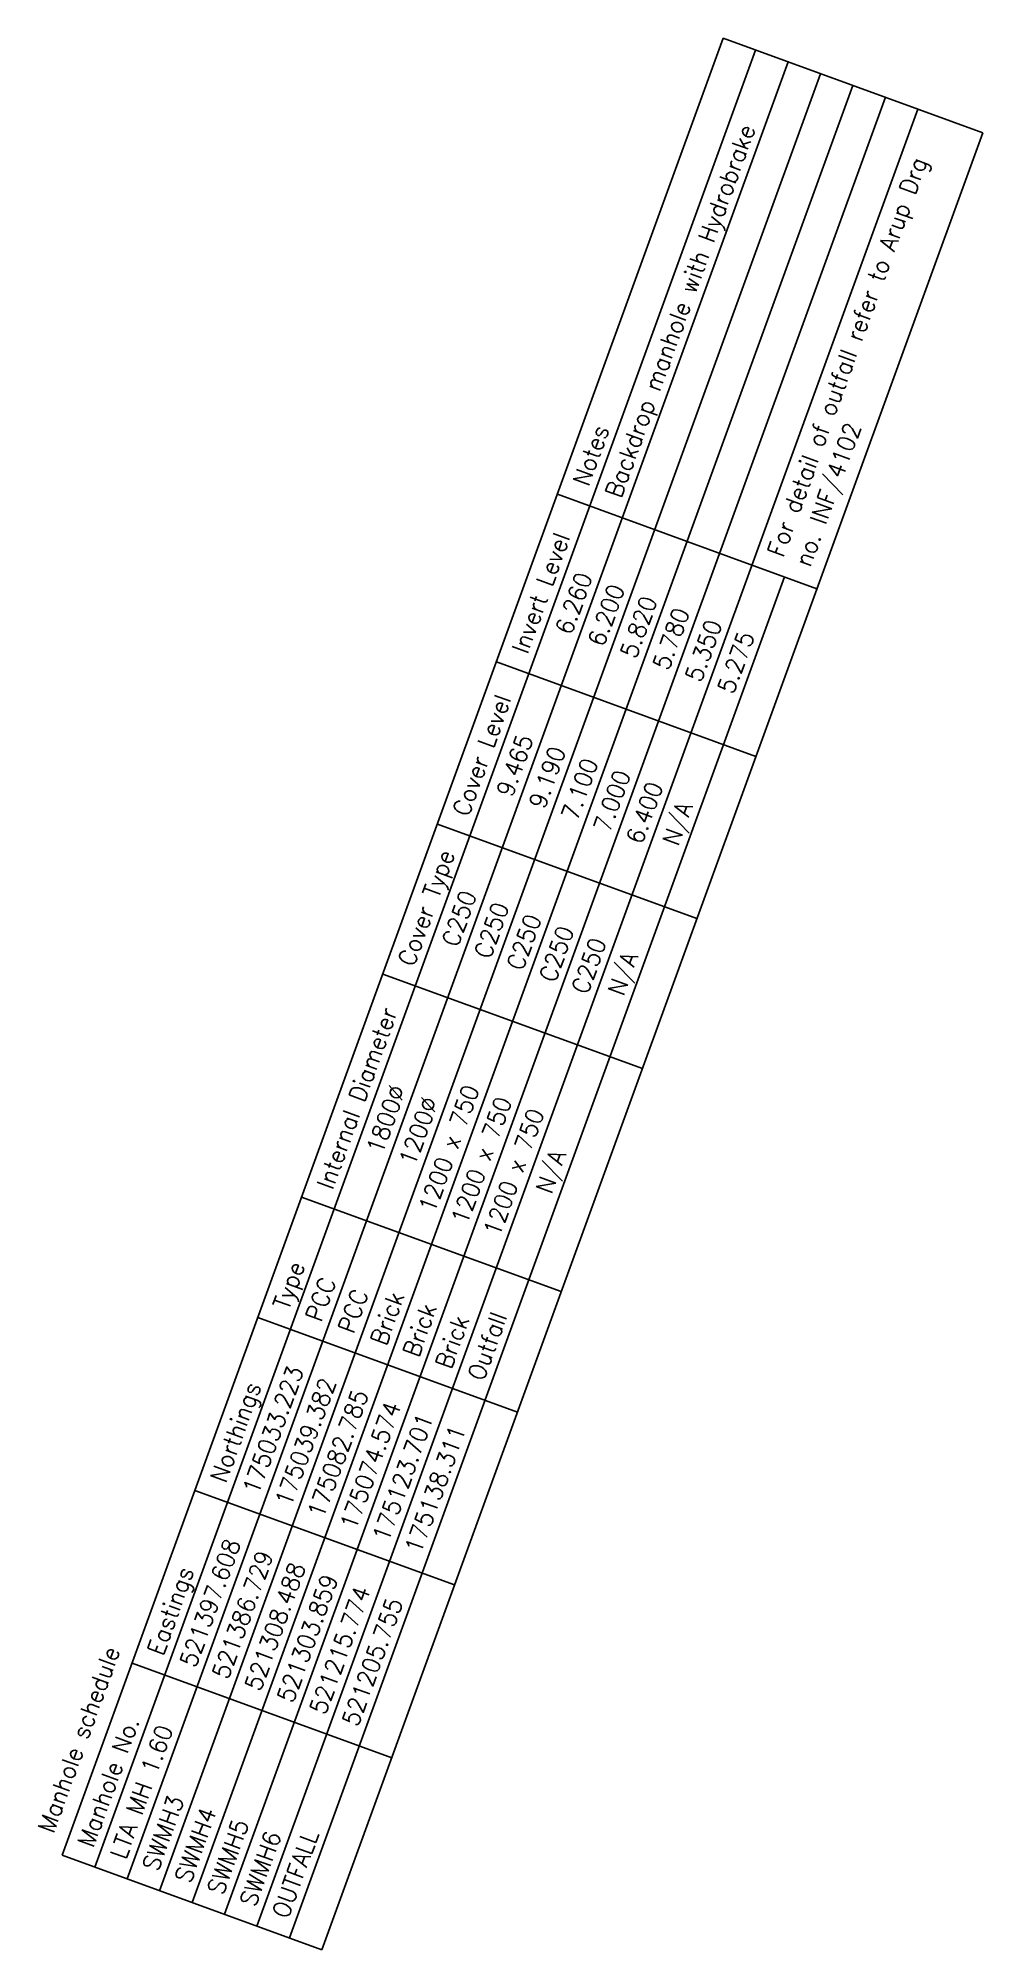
# Model space of a CAD drawing. Header units: millimetres. Extents: x 521005098 to 522149999836, y 174611071 to 175300000107.
# Drawn here: x 521420758 to 521475465, y 175335273 to 175445921 of the extents above; entities that cross this region are included whole.
import ezdxf

# ---------------------------------------------------------------- set-up
doc = ezdxf.new("R2010")
doc.units = ezdxf.units.MM
doc.header["$LTSCALE"] = 200
doc.layers.add('0-35TEXT', color=3, linetype='Continuous')
doc.layers.add('GT0-35TXT', color=3, linetype='Continuous')
doc.styles.add('GT1to500', font='romans.shx', dxfattribs={"width": 0.95, "height": 1000})

msp = doc.modelspace()

# ---------------------------------------------------------------- texts
at = {"layer": 'GT0-35TXT', "char_height": 1000, "attachment_point": 1, "rotation": 70, "style": 'GT1to500'}
for s, insert, width in [('Backdrop manhole with Hydrobrake', (521453561.68083, 175419575.57668), 27105.8770604), ('For detail of outfall refer to Arup Drg no. INF/4102', (521462958.60704, 175416155.37525), 27105.8771), ('Notes', (521451682.29559, 175420259.61697), 23991.839), ('Invert Level', (521448149.4962, 175410553.33042), 23991.839), ('6.260', (521450680.71756, 175411660.19516), 23991.839), ('6.200', (521452560.1028, 175410976.15487), 23991.839), ('5.820', (521454439.48804, 175410292.11458), 23991.839), ('5.780', (521456318.87329, 175409608.0743), 23991.839), ('5.350', (521458198.25853, 175408924.03401), 23991.839), ('5.275', (521460077.64377, 175408239.99372), 23991.839), ('Cover Level', (521444726.83702, 175401149.65162), 23991.839), ('9.465', (521447264.29274, 175402273.6451), 23991.839), ('9.190', (521449143.67798, 175401589.60482), 23991.839), ('7.100', (521451023.06322, 175400905.56453), 23991.839), ('7.000', (521452902.44846, 175400221.52424), 23991.839), ('6.400', (521454781.8337, 175399537.48396), 23991.839), ('N/A', (521456876.7084, 175399445.49608), 23991.839), ('Cover Type', (521441566.71333, 175392467.28314), 23991.839), ('C250', (521444104.16905, 175393591.27662), 23991.839), ('C250', (521445983.55429, 175392907.23634), 23991.839), ('C250', (521447862.93953, 175392223.19605), 23991.839), ('C250', (521449742.32477, 175391539.15576), 23991.839), ('C250', (521451621.71002, 175390855.11548), 23991.839), ('N/A', (521453716.58471, 175390763.1276), 23991.839), ('Internal Diameter', (521436866.01203, 175379552.21245), 23991.839), ('1800%%c', (521439742.20086, 175381606.86752), 23991.839), ('1200%%c', (521441621.5861, 175380922.82724), 23991.839), ('1200 x 750', (521442761.16159, 175378206.17635), 23991.839), ('1200 x 750', (521444640.54683, 175377522.13607), 23991.839), ('1200 x 750', (521446519.93207, 175376838.09578), 23991.839), ('N/A', (521449543.14146, 175379296.68652), 23991.839), ('Type', (521434327.24541, 175372577.00848), 23991.839), ('PCC', (521436206.63065, 175371892.9682), 23991.839), ('PCC', (521438086.01589, 175371208.92791), 23991.839), ('Brick', (521439965.40113, 175370524.88762), 23991.839), ('Brick', (521441844.78637, 175369840.84734), 23991.839), ('Brick', (521443724.17161, 175369156.80705), 23991.839), ('Outfall', (521445603.55686, 175368472.76676), 23991.839), ('Northings', (521430687.07662, 175362575.72695), 23991.839), ('175033.223', (521432566.46186, 175361891.68666), 23991.839), ('175039.382', (521434445.84711, 175361207.64638), 23991.839), ('175082.785', (521436325.23235, 175360523.60609), 23991.839), ('175074.574', (521438204.61759, 175359839.5658), 23991.839), ('175123.701', (521440084.00283, 175359155.52551), 23991.839), ('175138.311', (521441963.38807, 175358471.48523), 23991.839), ('521397.608', (521428926.29308, 175351890.40513), 23991.839), ('521386.729', (521430805.67832, 175351206.36484), 23991.839), ('Eastings', (521427046.90784, 175352574.44541), 23991.839), ('521308.488', (521432685.06356, 175350522.32455), 23991.839), ('521303.859', (521434564.44881, 175349838.28427), 23991.839), ('521215.774', (521436443.83405, 175349154.24398), 23991.839), ('521205.755', (521438323.21929, 175348470.20369), 23991.839), ('Manhole schedule', (521420702.63045, 175342294.36274), 23991.839), ('Manhole No.', (521423000.81348, 175341457.89252), 23991.839), ('LTA MH 1.60', (521424880.19872, 175340773.85223), 23991.839), ('SWMH3', (521426759.58396, 175340089.81195), 23991.839), ('SWMH4', (521428638.9692, 175339405.77166), 23991.839), ('SWMH5', (521430518.35445, 175338721.73137), 23991.839), ('SWMH6', (521432397.73969, 175338037.69109), 23991.839), ('OUTFALL', (521434277.12493, 175337353.6508), 23991.839)]:
    msp.add_mtext(s, dxfattribs=dict(at, insert=insert, width=width))

# ---------------------------------------------------------------- linework, layer by layer
at = {"layer": '0-35TEXT', "linetype": 'Continuous'}
for points in [[(521422148.79318, 175340745.08145), (521460429.79175, 175445921.26061)], [(521460429.79175, 175445921.26061), (521475464.87368, 175440448.93832)], [(521424028.17843, 175340061.04116), (521462309.17699, 175445237.22032)], [(521425907.56367, 175339377.00088), (521464188.56224, 175444553.18004)], [(521427786.94891, 175338692.96059), (521466067.94748, 175443869.13975)], [(521429666.33415, 175338008.9203), (521467947.33272, 175443185.09946)], [(521431545.71939, 175337324.88002), (521469826.71796, 175442501.05918)], [(521433425.10463, 175336640.83973), (521471706.1032, 175441817.01889)], [(521437183.87512, 175335272.75916), (521475464.87368, 175440448.93832)], [(521450824.04094, 175419529.67716), (521465859.12287, 175414057.35486)], [(521435304.48988, 175335956.79944), (521463979.73763, 175414741.39515)], [(521447291.24155, 175409823.39061), (521462326.32348, 175404351.06831)], [(521443874.81673, 175400436.84055), (521458909.89866, 175394964.51826)], [(521440714.69304, 175391754.47207), (521455749.77497, 175386282.14978)], [(521436013.99173, 175378839.40138), (521451049.07366, 175373367.07908)], [(521433475.22511, 175371864.19741), (521448510.30704, 175366391.87512)], [(521429835.05633, 175361862.91588), (521444870.13826, 175356390.59359)], [(521426194.88754, 175351861.63434), (521441229.96948, 175346389.31205)], [(521422148.79318, 175340745.08145), (521437183.87512, 175335272.75916)]]:
    msp.add_lwpolyline(points, dxfattribs=at)

msp.set_redraw_order([(e.dxf.handle, doc.entitydb.next_handle()) for e in msp.query("TEXT MTEXT ATTDEF DIMENSION ARC_DIMENSION")])  # texts and dimensions are drawn at this point

doc.saveas('drawing.dxf')
